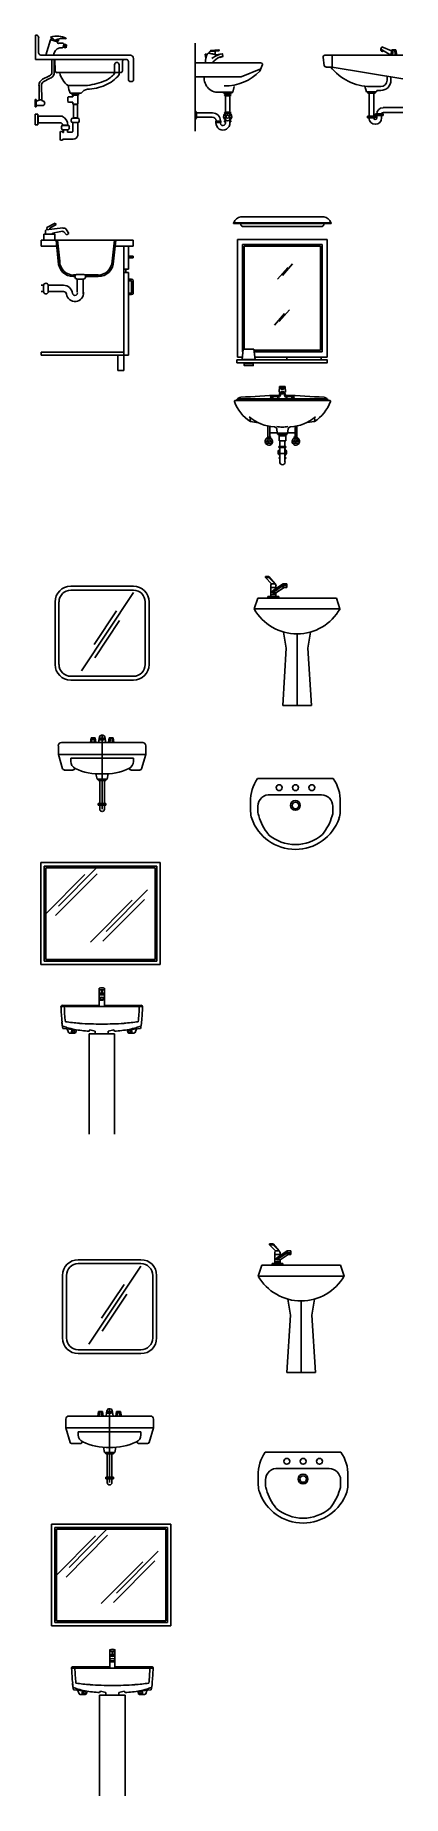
# Model space of a CAD drawing. Header units: millimetres. Extents: x -6501 to 5540, y 8531 to 19979.
# Drawn here: x -6501 to -4251, y 8531 to 19327 of the extents above; entities that cross this region are included whole.
import ezdxf

# ---------------------------------------------------------------- set-up
doc = ezdxf.new("R2010")
doc.units = ezdxf.units.MM
doc.styles.add('ATTR', font='romans.shx', dxfattribs={"width": 0.8, "height": 0.7})

# ---------------------------------------------------------------- blocks, each defined once
blk = doc.blocks.new('md-lavabo7')
for p, q in [((-192, 1381), (192, 1381)), ((-192, 1357), (192, 1357)), ((192, 1342), (-127, 863)), ((-288, 901), (-288, 1285)), ((-264, 901), (-264, 1285)), ((89, 1230), (-49, 1023)), ((264, 1285), (264, 901)), ((288, 1285), (288, 901)), ((106, 1170), (-45, 943)), ((192, 829), (-192, 829)), ((192, 805), (-192, 805)), ((-72, 422), (-67, 451)), ((-67, 451), (-43, 451)), ((-60, 451), (-63, 422)), ((-51, 451), (-48, 422)), ((-43, 451), (-39, 422)), ((-22, 423), (-16, 457)), ((-13, 450), (-13, 440)), ((12, 450), (-13, 450)), ((-13, 440), (12, 440)), ((0, 467), (0, 14)), ((0, 450), (0, 467)), ((12, 440), (12, 450)), ((16, 457), (22, 423)), ((43, 451), (39, 422)), ((67, 451), (43, 451)), ((51, 451), (48, 422)), ((60, 451), (63, 422)), ((72, 422), (67, 451)), ((-268, 403), (-268, 350)), ((-268, 350), (-242, 261)), ((0, 350), (-268, 350)), ((0, 422), (-249, 422)), ((-192, 326), (-192, 307)), ((0, 326), (-192, 326)), ((249, 422), (0, 422)), ((0, 350), (268, 350)), ((0, 326), (192, 326)), ((192, 326), (192, 307)), ((268, 350), (242, 261)), ((268, 350), (268, 403)), ((-233, 254), (-177, 254)), ((-168, 264), (-168, 265)), ((-31, 199), (-38, 231)), ((31, 199), (38, 231)), ((168, 264), (168, 265)), ((233, 254), (177, 254)), ((0, 199), (-31, 199)), ((-23, 199), (-23, 190)), ((-23, 190), (10, 190)), ((-14, 190), (-14, 48)), ((0, 190), (-14, 190)), ((23, 190), (-10, 190)), ((23, 190), (-10, 190)), ((0, 199), (31, 199)), ((14, 48), (14, 190)), ((23, 199), (23, 190)), ((23, 199), (23, 190)), ((-24, 38), (-24, 48)), ((-24, 48), (23, 48)), ((23, 38), (-24, 38)), ((-14, 38), (-14, 14)), ((0, 38), (0, 14)), ((14, 14), (14, 38)), ((23, 48), (23, 38))]:
    blk.add_line(p, q)
for centre, radius, start, end in [((-192, 1285), 95.9, 90, 180), ((-192, 1285), 71.9, 90, 180), ((192, 1285), 95.9, 0, 90), ((192, 1285), 71.9, 0, 90), ((-192, 901), 95.9, 180, 270), ((-192, 901), 71.9, 180, 270), ((192, 901), 71.9, 270, 0), ((192, 901), 95.9, 270, 0), ((-4, 455), 12.1, 89.0735, 170.5377), ((-2, 592), 125, 269.0735, 270.9265), ((2, 592), 125, 269.0735, 270.9265), ((4, 455), 12.1, 9.4623, 90.9265), ((-249, 403), 19.2, 90, 180), ((249, 403), 19.2, 0, 90), ((-233, 264), 9.59, 196.6992, 270), ((-144, 307), 47.9, 180, 244.1021), ((-177, 264), 9.59, 270, 0), ((-18, 566), 336, 244.1021, 273.0665), ((18, 566), 336, 266.9335, 295.8979), ((144, 307), 47.9, 295.8979, 0), ((177, 264), 9.59, 180, 270), ((233, 264), 9.59, 270, 343.3008), ((0, 14), 14.4, 180, 0)]:
    blk.add_arc(centre, radius, start, end)
blk = doc.blocks.new('mb-lavabo8')
for p, q in [((-451, 1666), (-451, 1041)), ((280, 1666), (-451, 1666)), ((-430, 1645), (-430, 1062)), ((259, 1645), (-430, 1645)), ((-420, 1634), (-420, 1072)), ((249, 1634), (-420, 1634)), ((-111, 1634), (-343, 1400)), ((249, 1072), (249, 1634)), ((259, 1062), (259, 1645)), ((280, 1041), (280, 1666)), ((-182, 1593), (-420, 1352)), ((-107, 1598), (-361, 1341)), ((108, 1435), (-146, 1179)), ((183, 1441), (-71, 1184)), ((202, 1500), (-52, 1243)), ((-451, 1041), (280, 1041)), ((-430, 1062), (259, 1062)), ((-420, 1072), (249, 1072)), ((-94, 896), (-94, 783)), ((-78, 886), (-94, 886)), ((-78, 865), (-94, 865)), ((-80, 886), (-80, 865)), ((-78, 886), (-62, 886)), ((-78, 865), (-62, 865)), ((-76, 886), (-76, 865)), ((-62, 896), (-62, 783)), ((-78, 783), (-328, 783)), ((-94, 791), (-318, 791)), ((-78, 855), (-94, 855)), ((-78, 828), (-94, 828)), ((-89, 828), (-87, 822)), ((-78, 822), (-87, 822)), ((-78, 855), (-62, 855)), ((-78, 828), (-62, 828)), ((-78, 822), (-69, 822)), ((-78, 783), (172, 783)), ((-67, 828), (-69, 822)), ((-62, 791), (162, 791)), ((-290, 646), (-282, 625)), ((-242, 621), (-277, 621)), ((-260, 643), (-265, 621)), ((-233, 641), (-237, 625)), ((-156, 633), (-151, 641)), ((-156, 0), (-156, 616)), ((-78, 616), (-156, 616)), ((-118, 633), (-151, 641)), ((-118, 616), (-118, 633)), ((-78, 616), (0, 616)), ((-39, 633), (-5, 641)), ((-39, 616), (-39, 633)), ((0, 633), (-5, 641)), ((0, 0), (0, 616)), ((77, 641), (81, 625)), ((86, 621), (121, 621)), ((104, 643), (109, 621)), ((134, 646), (126, 625))]:
    blk.add_line(p, q)
for centre in [(-249, 631), (92, 631)]:
    blk.add_circle(centre, 7.04)
for centre, radius, start, end in [((-78, 854), 44.2, 90, 110.681), ((-78, 854), 44.2, 69.319, 90), ((-318, 781), 10.4, 90, 181.6206), ((770, 812), 1098, 181.6206, 186.4017), ((770, 812), 1078, 181.4896, 186.4655), ((-78, 819), 22, 90, 135.2499), ((-78, 819), 22, 44.7501, 90), ((-926, 812), 1078, 353.5345, 358.5104), ((162, 781), 10.4, 358.3794, 90), ((-926, 812), 1098, 353.5983, 358.3794), ((262, 755), 588, 186.4017, 188.9211), ((262, 755), 588, 186.4017, 190.3143), ((-221, 905), 260, 247.9424, 254.8441), ((-174, 1713), 1073, 262.3994, 266.704), ((-145, 1752), 1073, 261.6371, 266.266), ((-135, 1221), 588, 254.8441, 263.5983), ((-78, 2772), 2096, 266.266, 270), ((-78, 2772), 2096, 270, 273.734), ((-78, 2772), 2096, 269.9919, 270), ((-21, 1221), 588, 276.4017, 285.1559), ((-11, 1752), 1073, 273.734, 278.3629), ((18, 1713), 1073, 273.296, 277.6006), ((64, 905), 260, 285.1559, 292.0576), ((-418, 755), 588, 349.6857, 353.5983), ((-277, 627), 5.2, 200.8305, 270), ((-242, 627), 5.2, 270, 345.644), ((-78, 1728), 1098, 263.5983, 265.9237), ((-78, 1728), 1098, 274.0763, 276.4017), ((86, 627), 5.2, 194.356, 270), ((121, 627), 5.2, 270, 339.1695)]:
    blk.add_arc(centre, radius, start, end)
blk = doc.blocks.new('md-lavabo9')
for p, q in [((-194, 790), (-172, 790)), ((-194, 784), (-194, 790)), ((-172, 784), (-194, 784)), ((-194, 784), (-156, 746)), ((-172, 790), (-172, 784)), ((-134, 746), (-172, 790)), ((-172, 784), (-134, 746)), ((-241, 658), (-263, 592)), ((241, 658), (-241, 658)), ((-178, 658), (-178, 669)), ((-178, 669), (-112, 669)), ((-112, 658), (-178, 658)), ((-161, 669), (-161, 735)), ((-161, 724), (-129, 724)), ((-161, 680), (-129, 680)), ((-156, 746), (-134, 746)), ((-150, 702), (-85, 746)), ((-85, 735), (-150, 691)), ((-150, 691), (-150, 702)), ((-129, 691), (-150, 691)), ((-129, 735), (-129, 716)), ((-79, 724), (-129, 691)), ((-129, 691), (-129, 669)), ((-112, 669), (-112, 658)), ((-85, 735), (-85, 746)), ((-85, 746), (-63, 746)), ((-85, 735), (-85, 724)), ((-63, 735), (-85, 735)), ((-85, 724), (-63, 724)), ((-63, 746), (-63, 735)), ((-63, 724), (-63, 735)), ((241, 658), (263, 592)), ((263, 592), (-263, 592)), ((-82, 450), (-66, 351)), ((0, 439), (0, 0)), ((66, 351), (82, 450)), ((-66, 351), (-88, 0)), ((88, 0), (66, 351)), ((88, 0), (-88, 0))]:
    blk.add_line(p, q)
for centre, start, end in [((-149, 735), 124.053, 182.8169), ((-141, 735), 357.1831, 55.947)]:
    blk.add_arc(centre, 12.5, start, end)
blk.add_ellipse((0, 741), major_axis=(0, 302), ratio=1, start_param=2.086654, end_param=4.198953)
at = {"style": 'ATTR', "width": 0.8, "flags": 9}
blk.add_attdef('ESTCODE', (-145, 658), '', height=15.4, dxfattribs=at)
at = {"style": 'ATTR', "oblique": -180, "text_generation_flag": 4, "width": 0.8, "flags": 9}
blk.add_attdef('ESTCODE', (0, 0), '', height=15.4, rotation=180, dxfattribs=at)
blk = doc.blocks.new('mb-lavabo9')
for p, q in [((-232, 0), (232, 0)), ((160, -100), (-152, -100)), ((-275, -203), (-275, -144)), ((-230, -170), (-230, -202)), ((230, -202), (230, -170)), ((275, -144), (275, -203))]:
    blk.add_line(p, q)
for centre, radius in [((-100, -56), 18), ((0, -56), 18), ((100, -56), 18), ((0, -165), 30), ((0, -165), 20)]:
    blk.add_circle(centre, radius)
for centre, radius, start, end in [((-22, -141), 253, 146.0175, 180.4915), ((-158, -171), 71.8, 84.7739, 178.5126), ((158, -172), 71.8, 1.3881, 88.5126), ((22, -141), 253, 359.4091, 33.9929), ((-131, -197), 144, 182.3839, 199.2085), ((-131, -197), 99.2, 182.8844, 199.2085), ((131, -197), 99.2, 340.6921, 357.0162), ((131, -197), 144, 340.6921, 357.5167), ((0, -152), 283, 199.0397, 340.8609), ((74, -146), 310, 195.5714, 219.2798), ((-74, -146), 310, 320.6208, 344.3292), ((0, -152), 253, 228.915, 310.9856)]:
    blk.add_arc(centre, radius, start, end)
blk = doc.blocks.new('lavabo17')
for p, q in [((1, 518), (9, 518)), ((1, 368), (1, 518)), ((20, 501), (20, 410)), ((93, 488), (64, 395)), ((95, 489), (136, 476)), ((139, 481), (120, 487)), ((136, 479), (135, 476)), ((136, 482), (136, 479)), ((136, 476), (136, 476)), ((144, 496), (139, 481)), ((174, 462), (170, 443)), ((170, 445), (175, 444)), ((174, 462), (179, 460)), ((179, 460), (175, 444)), ((175, 444), (176, 442)), ((181, 461), (176, 442)), ((176, 442), (182, 441)), ((179, 460), (181, 461)), ((181, 461), (186, 460)), ((186, 460), (182, 441)), ((182, 442), (188, 440)), ((186, 459), (192, 458)), ((192, 458), (188, 440)), ((561, 369), (1, 369)), ((34, 395), (583, 395)), ((143, 395), (45, 395)), ((101, 370), (101, 282)), ((116, 410), (111, 395)), ((116, 370), (116, 280)), ((121, 299), (119, 369)), ((485, 281), (485, 336)), ((513, 336), (513, 275)), ((534, 352), (534, 298)), ((571, 243), (571, 356)), ((601, 375), (601, 239)), ((82, 266), (45, 248)), ((87, 251), (52, 234)), ((522, 288), (133, 288)), ((594, 233), (576, 233)), ((-1, 124), (-1, 79)), ((5, 124), (-1, 124)), ((5, 79), (5, 124)), ((6, 115), (6, 86)), ((13, 115), (6, 115)), ((23, 210), (23, 121)), ((39, 120), (23, 120)), ((38, 210), (39, 122)), ((199, 134), (199, 112)), ((226, 139), (202, 139)), ((203, 208), (319, 208)), ((281, 161), (213, 161)), ((226, 160), (226, 150)), ((265, 160), (226, 160)), ((226, 150), (265, 150)), ((231, 150), (231, 143)), ((260, 150), (231, 150)), ((261, 98), (261, 148)), ((265, 150), (265, 160)), ((-1, 79), (5, 79)), ((0, 33), (0, -33)), ((16, 33), (0, 33)), ((5, 86), (44, 86)), ((16, -33), (16, 33)), ((18, -21), (18, 20)), ((18, 20), (166, 20)), ((204, 107), (226, 107)), ((230, 104), (230, 95)), ((230, 95), (259, 95)), ((260, 8), (230, 8)), ((233, 93), (233, 10)), ((259, 93), (233, 93)), ((233, 10), (259, 10)), ((259, 10), (259, 93)), ((0, -33), (16, -33)), ((159, -21), (18, -21)), ((153, -80), (155, -73)), ((153, -121), (153, -80)), ((155, -73), (166, -73)), ((160, -45), (160, -53)), ((166, -73), (169, -79)), ((199, -35), (167, -35)), ((199, -36), (169, -36)), ((169, -62), (199, -62)), ((169, -79), (172, -79)), ((172, -63), (198, -63)), ((172, -79), (172, -63)), ((198, -63), (198, -77)), ((198, -77), (201, -78)), ((201, -78), (227, -78)), ((208, -53), (208, -45)), ((220, -1), (220, -9)), ((230, -18), (260, -18)), ((230, -73), (230, -19)), ((230, -19), (260, -19)), ((260, -19), (260, -98)), ((269, -9), (269, -1)), ((155, -127), (153, -121)), ((166, -127), (155, -127)), ((169, -120), (166, -127)), ((232, -120), (169, -120))]:
    blk.add_line(p, q)
for centre, radius, start, end in [((95, 487), 1.45, 89.6251, 167.6385), ((96, 505), 1.47, 81.4902, 245.0786), ((74, 457), 51.6, 38.1339, 65.7188), ((112, 485), 17.3, 124.0249, 168.5399), ((133, 395), 117, 61.4293, 108.531), ((119, 492), 5.31, 218.2255, 298.2616), ((157, 398), 43, 78.606, 164.7217), ((166, 401), 96.9, 76.9623, 117.5377), ((142, 473), 6.04, 157.4538, 301.1834), ((155, 392), 76.9, 76.0994, 97.3664), ((166, 445), 4.42, 264.7888, 336.3175), ((173, 467), 2.241650517330076e-13, 250.3289, 225), ((171, 464), 3.75, 338.0029, 44.6398), ((188, 498), 1.77, 270.5367, 29.2747)]:
    blk.add_arc(centre, radius, start, end)
at = {"extrusion": (0, 0, -1)}
for centre, major_axis, start_param, end_param in [((7, 504), (-9.78, 9.78), 0.92473, 2.546613), ((36, 411), (11.3, 11.3), 2.52635, 3.867248), ((499, 336), (9.89, 9.89), 3.926991, 7.068583), ((555, 352), (14.7, 14.7), 3.950874, 4.933578), ((553, 353), (-12.6, 12.6), 1.216122, 2.190019), ((579, 373), (22.1, 0.5), -1.360688, -0.078669), ((68, 208), (-45.7, 0.4), 0.02148, 1.028783), ((68, 208), (30.4, 0.5), 3.202143, 4.177993), ((75, 292), (-27.1, 0.2), 3.48963, 4.4639), ((75, 292), (42.4, 0.1), 0.287235, 1.290528), ((135, 301), (-9.59, 9.59), 4.058853, 5.365343), ((279, 316), (-133, 0), -0.949185, -0.219249), ((204, 838), (640, 0), 1.20533, 1.390884), ((362, 386), (187, 2), 0.642227, 1.218192), ((359, 386), (-163, 4), 3.816945, 4.220425), ((522, 300), (-8.67, 8.67), 2.532636, 3.957283), ((589, 247), (13, 13), 3.11675, 3.748867), ((594, 240), (-4.81, 4.81), 2.557727, 3.974731), ((11, 129), (-10.5, 10.5), 3.024575, 3.810712), ((46, 121), (5.03, 5.03), 2.650509, 3.793909), ((44, 100), (9.95, 9.95), -0.785398, 2.356194), ((205, 133), (4.31, 4.31), 4.068142, 4.9624), ((211, 120), (-10.9, 10.9), 4.46294, 4.918719), ((330, 217), (129, 1), 2.708067, 3.08394), ((226, 143), (-2.97, 2.97), 2.409577, 3.97413), ((259, 147), (-2.08, 2.08), 1.250197, 2.023992), ((338, 117), (-72.4, 1.2), 0.650992, 1.289042), ((307, 496), (310, 0), 1.170198, 1.533923), ((140, -33), (58.4, 0.1), -1.117392, 0.041518), ((230, -1), (-6.65, 6.65), 5.497787, 7.068583), ((227, 104), (2.53, 2.53), -1.013617, 0.803265), ((258, 98), (-2.06, 2.06), 2.331871, 3.71303), ((260, -1), (-6.65, 6.65), 0.785398, 2.356194), ((151, -35), (11.7, 11.7), -0.258998, 0.757661), ((169, -45), (6.65, 6.65), 3.926991, 5.497787), ((169, -53), (-6.65, 6.65), 3.926991, 5.497787), ((199, -45), (6.65, 6.65), -0.785398, 0.785398), ((199, -53), (-6.65, 6.65), 2.356194, 3.926991), ((230, -9), (-6.65, 6.65), 3.926991, 5.497787), ((222, -71), (5.9, 5.9), 1.094469, 1.848373), ((230, -89), (-30.9, 0.5), 3.41349, 4.632934), ((260, -9), (6.65, 6.65), 0.785398, 2.356194)]:
    blk.add_ellipse(centre, major_axis=major_axis, ratio=1, start_param=start_param, end_param=end_param, dxfattribs=at)
blk = doc.blocks.new('lavabo18')
for p, q in [((0, 539), (0, 0)), ((128, 467), (83, 478)), ((168, 475), (128, 467)), ((171, 460), (152, 453)), ((404, 418), (0, 419)), ((283, 333), (0, 333)), ((403, 383), (283, 333)), ((413, 408), (397, 368)), ((172, 239), (176, 233)), ((224, 233), (176, 233)), ((181, 233), (183, 229)), ((181, 221), (183, 224)), ((181, 221), (183, 217)), ((217, 229), (183, 229)), ((217, 224), (183, 224)), ((217, 217), (183, 217)), ((187, 229), (187, 224)), ((187, 217), (187, 116)), ((214, 229), (214, 224)), ((214, 217), (214, 116)), ((220, 233), (217, 229)), ((220, 221), (217, 224)), ((220, 221), (217, 217)), ((228, 239), (224, 233)), ((107, 112), (9, 112)), ((181, 113), (183, 116)), ((181, 113), (183, 109)), ((217, 116), (183, 116)), ((217, 109), (183, 109)), ((187, 109), (187, 47)), ((214, 109), (214, 46)), ((220, 113), (217, 116)), ((220, 113), (217, 109)), ((105, 85), (9, 85)), ((129, 64), (129, 61)), ((129, 58), (129, 56)), ((129, 53), (129, 52)), ((156, 64), (156, 61)), ((156, 58), (156, 56)), ((156, 53), (156, 49))]:
    blk.add_line(p, q)
for points in [[(66, 445), (63, 472), (68, 473), (69, 455)], [(86, 479), (120, 473), (119, 468)], [(94, 491), (96, 495), (146, 499), (147, 493), (123, 490)], [(0, 125), (9, 114), (9, 82), (0, 71)], [(187, 64), (181, 64), (181, 57), (187, 57)], [(219, 57), (219, 64), (214, 64)], [(214, 57), (219, 57)]]:
    blk.add_lwpolyline(points)
for points in [[(83, 478), (77, 474, 0.18247), (65, 419), (106, 420)], [(120, 473), (123, 474), (123, 490), (94, 491, 0.205312), (86, 479, 0.772223)], [(103, 446), (112, 452, -0.103573), (168, 475), (171, 458), (153, 452), (150, 453), (150, 453)], [(106, 420, 0.235925), (109, 421, -0.112018), (150, 453, -2.483317)], [(240, 273), (232, 240), (156, 240, -0.505606), (57, 333)]]:
    blk.add_lwpolyline(points, format="xyb")
for points in [[(158, 58), (158, 61), (127, 61), (127, 58)], [(158, 53), (158, 56), (127, 56), (127, 53)]]:
    blk.add_lwpolyline(points, close=True)
blk.add_circle((200, 89), 9.15)
for centre, radius, start, end in [((182, 577), 300, 269.2794, 315.9637), ((404, 409), 9.6, 354.3107, 86.1399), ((105, 61), 51.4, 3.2909, 87.84), ((200, 89), 25.2, 128.3879, 51.6121), ((105, 61), 24.6, 7.4507, 88.1702), ((171, 49), 42.5, 176.0996, 3.7291), ((171, 49), 15.4, 179.1834, 3.9155)]:
    blk.add_arc(centre, radius, start, end)
blk = doc.blocks.new('lavabo19')
for p, q in [((-488, 339), (-481, 286)), ((0, 350), (-478, 350)), ((-431, 350), (-431, 278)), ((-128, 403), (-134, 387)), ((-134, 387), (-72, 350)), ((-68, 378), (-128, 403)), ((-66, 384), (-72, 350)), ((-42, 384), (-66, 384)), ((-59, 384), (-62, 350)), ((-49, 384), (-46, 351)), ((-36, 351), (-42, 384)), ((-471, 278), (-431, 278)), ((-431, 278), (0, 206)), ((-96, 222), (-96, 197)), ((-72, 218), (-72, 197)), ((-232, 161), (-221, 127)), ((-221, 127), (-161, 127)), ((-214, 127), (-214, 118)), ((-214, 118), (-181, 118)), ((-206, 127), (-206, -34)), ((-168, 118), (-201, 118)), ((-134, 158), (-197, 158)), ((-177, 127), (-177, -34)), ((-168, 127), (-168, 118)), ((-161, 127), (-159, 135)), ((-134, 134), (-159, 134)), ((-120, 29), (0, 29)), ((-120, 0), (0, 0)), ((-216, -24), (-168, -24)), ((-216, -34), (-216, -24)), ((-168, -34), (-216, -34)), ((-168, -24), (-168, -34)), ((-167, -9), (-120, -9)), ((-167, -19), (-167, -9)), ((-120, -19), (-167, -19)), ((-158, -34), (-158, -10)), ((-129, -34), (-129, -10)), ((-120, -9), (-120, -19))]:
    blk.add_line(p, q)
for centre, radius, start, end in [((-478, 340), 9.59, 90, 187.5946), ((-125, 383), 9.71, 156.5196, 319.2681), ((-471, 288), 9.59, 187.5946, 270), ((-197, 468), 309, 217.7795, 269.9538), ((-134, 197), 62.3, 270, 0), ((-134, 197), 38.4, 270, 0), ((-120, -10), 38.4, 90, 180), ((-120, -10), 9.59, 90, 180), ((-168, -34), 38.4, 180, 0), ((-168, -34), 9.59, 180, 0)]:
    blk.add_arc(centre, radius, start, end)
blk = doc.blocks.new('lavabo20')
for p, q in [((28, 764), (28, 742)), ((133, 780), (32, 769)), ((36, 784), (87, 810)), ((37, 769), (36, 784)), ((92, 801), (54, 779)), ((54, 779), (54, 771)), ((131, 760), (71, 749)), ((87, 810), (92, 801)), ((157, 739), (140, 757)), ((170, 746), (155, 769)), ((92, 706), (0, 706)), ((0, 706), (0, 678)), ((0, 706), (0, 668)), ((0, 668), (96, 668)), ((17, 706), (17, 742)), ((17, 742), (84, 742)), ((84, 706), (17, 706)), ((71, 749), (71, 742)), ((84, 742), (84, 706)), ((92, 706), (458, 706)), ((92, 706), (105, 576)), ((96, 668), (92, 706)), ((101, 706), (115, 577)), ((157, 739), (170, 746)), ((449, 706), (435, 577)), ((458, 706), (444, 576)), ((458, 706), (454, 668)), ((454, 668), (565, 668)), ((565, 706), (458, 706)), ((508, 527), (508, 668)), ((508, 668), (536, 668)), ((508, 649), (508, 541)), ((536, 668), (536, 527)), ((565, 668), (565, 706)), ((536, 607), (536, 598)), ((565, 607), (536, 607)), ((536, 598), (565, 598)), ((565, 598), (565, 607)), ((199, 492), (212, 492)), ((199, 482), (208, 482)), ((222, 495), (259, 495)), ((222, 386), (222, 467)), ((222, 467), (259, 467)), ((259, 376), (259, 467)), ((269, 492), (270, 492)), ((270, 492), (350, 492)), ((274, 482), (350, 482)), ((536, 527), (508, 527)), ((508, 527), (519, 527)), ((508, 508), (508, 527)), ((519, 508), (508, 508)), ((536, 508), (508, 508)), ((508, 508), (508, 0)), ((519, 527), (519, 508)), ((536, 0), (536, 508)), ((536, 466), (555, 466)), ((536, 457), (552, 457)), ((555, 453), (555, 385)), ((565, 457), (565, 381)), ((16, 429), (0, 429)), ((16, 391), (0, 391)), ((16, 427), (16, 390)), ((137, 429), (44, 429)), ((44, 427), (44, 390)), ((137, 391), (44, 391)), ((552, 381), (536, 381)), ((555, 372), (536, 372)), ((0, 19), (508, 19)), ((0, 0), (0, 19)), ((508, 0), (0, 0)), ((471, -94, 187), (471, 0, 187)), ((471, 0, 187), (508, 0, 187)), ((508, 19), (508, 0)), ((508, 0), (536, 0)), ((508, 0, 187), (508, -94, 187)), ((508, -94, 187), (471, -94, 187))]:
    blk.add_line(p, q)
for centre, radius, start, end in [((33, 764), 4.71, 98.3025, 180), ((133, 752), 7.53, 32.91, 107.5586), ((138, 761), 18.8, 24.8113, 105.381), ((199, 576), 94.1, 180, 270), ((199, 576), 84.7, 180, 270), ((350, 576), 84.7, 270, 0), ((350, 576), 94.1, 270, 0), ((30, 427), 14.1, 0, 180), ((222, 481), 14.1, 90, 270), ((259, 481), 14.1, 270, 90), ((552, 453), 3.76, 0, 90), ((555, 457), 9.41, 0, 90), ((30, 390), 14.1, 180, 0), ((137, 372), 56.5, 7.3416, 90), ((137, 372), 18.8, 7.3416, 90), ((208, 381), 52.2, 187.3416, 5.1771), ((208, 381), 14.5, 174.8229, 5.1771), ((552, 385), 3.76, 270, 360), ((555, 381), 9.41, 270, 0)]:
    blk.add_arc(centre, radius, start, end)
blk = doc.blocks.new('lavabo21')
for p, q in [((-299, -37), (-299, -42)), ((246, -59), (-246, -59)), ((299, -37), (299, -42)), ((-275, -139), (275, -139)), ((-275, -861), (-275, -139)), ((-244, -170), (244, -170)), ((-244, -829), (-244, -170)), ((-233, -180), (233, -180)), ((-233, -813), (-233, -180)), ((233, -180), (233, -819)), ((244, -170), (244, -829)), ((275, -139), (275, -861)), ((-29, -382), (33, -312)), ((0, -360), (63, -289)), ((-48, -664), (14, -594)), ((-19, -642), (44, -571)), ((233, -819), (-174, -819)), ((244, -829), (-173, -829)), ((275, -861), (-169, -861)), ((28, -878), (28, -861)), ((238, -878), (238, -861)), ((-182, -878), (-182, -875)), ((-17, -1042), (-20, -1075)), ((-20, -1075), (-10, -1075)), ((-16, -1075), (-18, -1090)), ((0, -1042), (-17, -1042)), ((-10, -1075), (-12, -1097)), ((-8, -1042), (-7, -1060)), ((-7, -1060), (0, -1060)), ((-4, -1042), (-4, -1057)), ((-4, -1057), (1, -1058)), ((4, -1057), (0, -1058)), ((7, -1060), (0, -1060)), ((1, -1042), (18, -1042)), ((4, -1042), (4, -1057)), ((8, -1042), (7, -1060)), ((20, -1075), (11, -1075)), ((11, -1075), (13, -1097)), ((16, -1075), (18, -1090)), ((18, -1042), (20, -1075)), ((-289, -1127), (0, -1127)), ((-285, -1127), (-272, -1115)), ((-265, -1116), (0, -1116)), ((-72, -1116), (-71, -1102)), ((-71, -1102), (-30, -1102)), ((-64, -1116), (-64, -1108)), ((-64, -1108), (-58, -1108)), ((-58, -1108), (-58, -1116)), ((-23, -1107), (-32, -1109)), ((265, -1116), (0, -1116)), ((290, -1127), (0, -1127)), ((23, -1107), (32, -1109)), ((71, -1102), (31, -1102)), ((59, -1108), (59, -1116)), ((65, -1108), (59, -1108)), ((65, -1116), (65, -1108)), ((73, -1116), (71, -1102)), ((285, -1127), (273, -1115)), ((-195, -1256), (-197, -1242)), ((-195, -1256), (-147, -1264)), ((-88, -1351), (-88, -1283)), ((-77, -1351), (-77, -1285)), ((78, -1351), (78, -1285)), ((89, -1351), (89, -1283)), ((196, -1256), (150, -1262)), ((196, -1256), (198, -1242)), ((-86, -1355), (-79, -1355)), ((-77, -1326), (-31, -1326)), ((-31, -1327), (-34, -1301)), ((-31, -1327), (0, -1327)), ((-29, -1327), (-29, -1334)), ((-29, -1334), (0, -1334)), ((-24, -1335), (-24, -1339)), ((-24, -1339), (0, -1339)), ((-22, -1339), (0, -1339)), ((-20, -1339), (-20, -1344)), ((-20, -1344), (0, -1344)), ((-20, -1344), (-20, -1375)), ((-20, -1375), (0, -1375)), ((-16, -1375), (-16, -1408)), ((31, -1327), (0, -1327)), ((29, -1334), (0, -1334)), ((23, -1339), (0, -1339)), ((25, -1339), (0, -1339)), ((21, -1344), (0, -1344)), ((21, -1375), (0, -1375)), ((16, -1375), (16, -1408)), ((21, -1339), (21, -1344)), ((21, -1344), (21, -1375)), ((25, -1335), (25, -1339)), ((29, -1327), (29, -1334)), ((31, -1327), (35, -1301)), ((31, -1326), (78, -1326)), ((87, -1355), (79, -1355)), ((1, -1408), (-21, -1408)), ((-21, -1408), (-21, -1415)), ((-21, -1415), (0, -1415)), ((-16, -1476), (-20, -1476)), ((-20, -1476), (-20, -1483)), ((-20, -1483), (-16, -1483)), ((-16, -1415), (-16, -1503)), ((-16, -1452), (0, -1452)), ((0, -1408), (22, -1408)), ((22, -1415), (0, -1415)), ((16, -1452), (0, -1452)), ((16, -1415), (16, -1503)), ((16, -1476), (21, -1476)), ((21, -1483), (16, -1483)), ((21, -1476), (21, -1483)), ((22, -1408), (22, -1415))]:
    blk.add_line(p, q)
for points in [[(254, 0), (-254, 0)], [(-299, -37), (299, -37)], [(-299, -42), (299, -42)], [(-246, -861), (-275, -861)], [(-242, -829), (-244, -829)], [(-93, -1351), (-93, -1358), (-86, -1358)], [(-79, -1358), (-72, -1358), (-72, -1351), (-93, -1351)], [(80, -1358), (72, -1358), (72, -1351), (93, -1351)], [(93, -1351), (93, -1358), (87, -1358)]]:
    blk.add_lwpolyline(points)
for points in [[(-247, -875), (-240, -813), (-175, -813), (-167, -875)], [(-278, -895), (-278, -878), (275, -878), (275, -895)], [(-233, -899), (-233, -913), (-178, -913), (-178, -899)]]:
    blk.add_lwpolyline(points, close=True)
blk.add_lwpolyline([(-7, -1082, 0.161551), (-7, -1083, 0.106153), (-5, -1085, 0.070345), (-3, -1086, 0.056606), (0, -1086, 0.056606), (3, -1086, 0.070345), (5, -1085, 0.106153), (7, -1083, 0.161551), (8, -1082, 0.161551), (7, -1081, 0.106153), (5, -1079, 0.070345), (3, -1078, 0.056606), (0, -1078, 0.056606), (-3, -1078, 0.070345), (-5, -1079, 0.106153), (-7, -1081, 0.161551)], format="xyb", close=True)
for centre in [(-83, -1378), (83, -1378)]:
    blk.add_circle(centre, 3.67)
for centre, radius, start, end in [((-248, -51), 51, 96.9521, 164.7062), ((248, -51), 51, 15.2938, 83.0479), ((-245, -49), 9.28, 128.7696, 265.8374), ((245, -49), 9.28, 274.1626, 51.2304), ((-2, -1085), 12.3, 77.7808, 130.8877), ((3, -1085), 12.3, 49.1123, 102.2192), ((-289, -1132), 5.29, 90, 200.6744), ((-61, -1046), 249, 200.6744, 237.4562), ((-264, -1139), 22.6, 89.0608, 123.7467), ((-253, -1135), 27.5, 94.0069, 133.3929), ((240, -8170), 7080, 92.0974, 94.0069), ((-30, -1089), 12.6, 270, 356.8186), ((-26, -1093), 14.2, 282.7181, 343.1706), ((27, -1093), 14.2, 196.8294, 257.2819), ((31, -1089), 12.6, 183.1814, 270), ((-239, -8170), 7080, 85.9931, 87.9026), ((62, -1046), 249, 302.5438, 339.3256), ((254, -1135), 27.5, 46.6071, 85.9931), ((265, -1139), 22.6, 56.2533, 90.9392), ((290, -1132), 5.29, 339.3256, 90), ((-34, -1025), 264, 229.9685, 266.8275), ((-194, -1239), 3.72, 51.3737, 213.1012), ((-49, -1304), 15, 8.1342, 86.8275), ((-1, -1169), 121, 254.1009, 270.2763), ((1, -1169), 121, 269.7237, 285.8991), ((50, -1304), 15, 93.1725, 171.8658), ((34, -1025), 264, 273.1725, 310.0315), ((195, -1239), 3.72, 326.8988, 124.8892), ((-83, -1378), 22.9, 115.9216, 60.9168), ((-127, -1352), 41.1, 304.1707, 355.5252), ((-83, -1428), 39.8, 63.2025, 115.9196), ((-41, -1354), 37.4, 180.7376, 237.6909), ((83, -1378), 22.9, 119.0832, 64.0784), ((42, -1354), 37.4, 302.3091, 359.2624), ((84, -1428), 39.8, 64.0804, 116.7975), ((128, -1352), 41.1, 184.4748, 235.8293), ((0, -1445), 25.4, 129.6667, 230.3333), ((1, -1504), 17, 178.4663, 268.4663), ((0, -1504), 17, 271.5337, 1.5337), ((0, -1445), 25.4, 309.6667, 50.3333)]:
    blk.add_arc(centre, radius, start, end)

msp = doc.modelspace()

# ---------------------------------------------------------------- block references
for name, p in [('lavabo17', (-6501, 18810)), ('lavabo18', (-5523, 18739)), ('lavabo19', (-4251, 18854)), ('lavabo20', (-6466, 17365, -187)), ('lavabo21', (-4988, 18214)), ('md-lavabo9', (-4898, 15217)), ('md-lavabo7', (-6092, 14567)), ('mb-lavabo9', (-4908, 14769)), ('mb-lavabo8', (-6016, 12587)), ('md-lavabo9', (-4873, 11126)), ('md-lavabo7', (-6046, 10437)), ('mb-lavabo9', (-4861, 10638)), ('mb-lavabo8', (-5951, 8531))]:
    msp.add_blockref(name, p)

doc.saveas('drawing.dxf')
